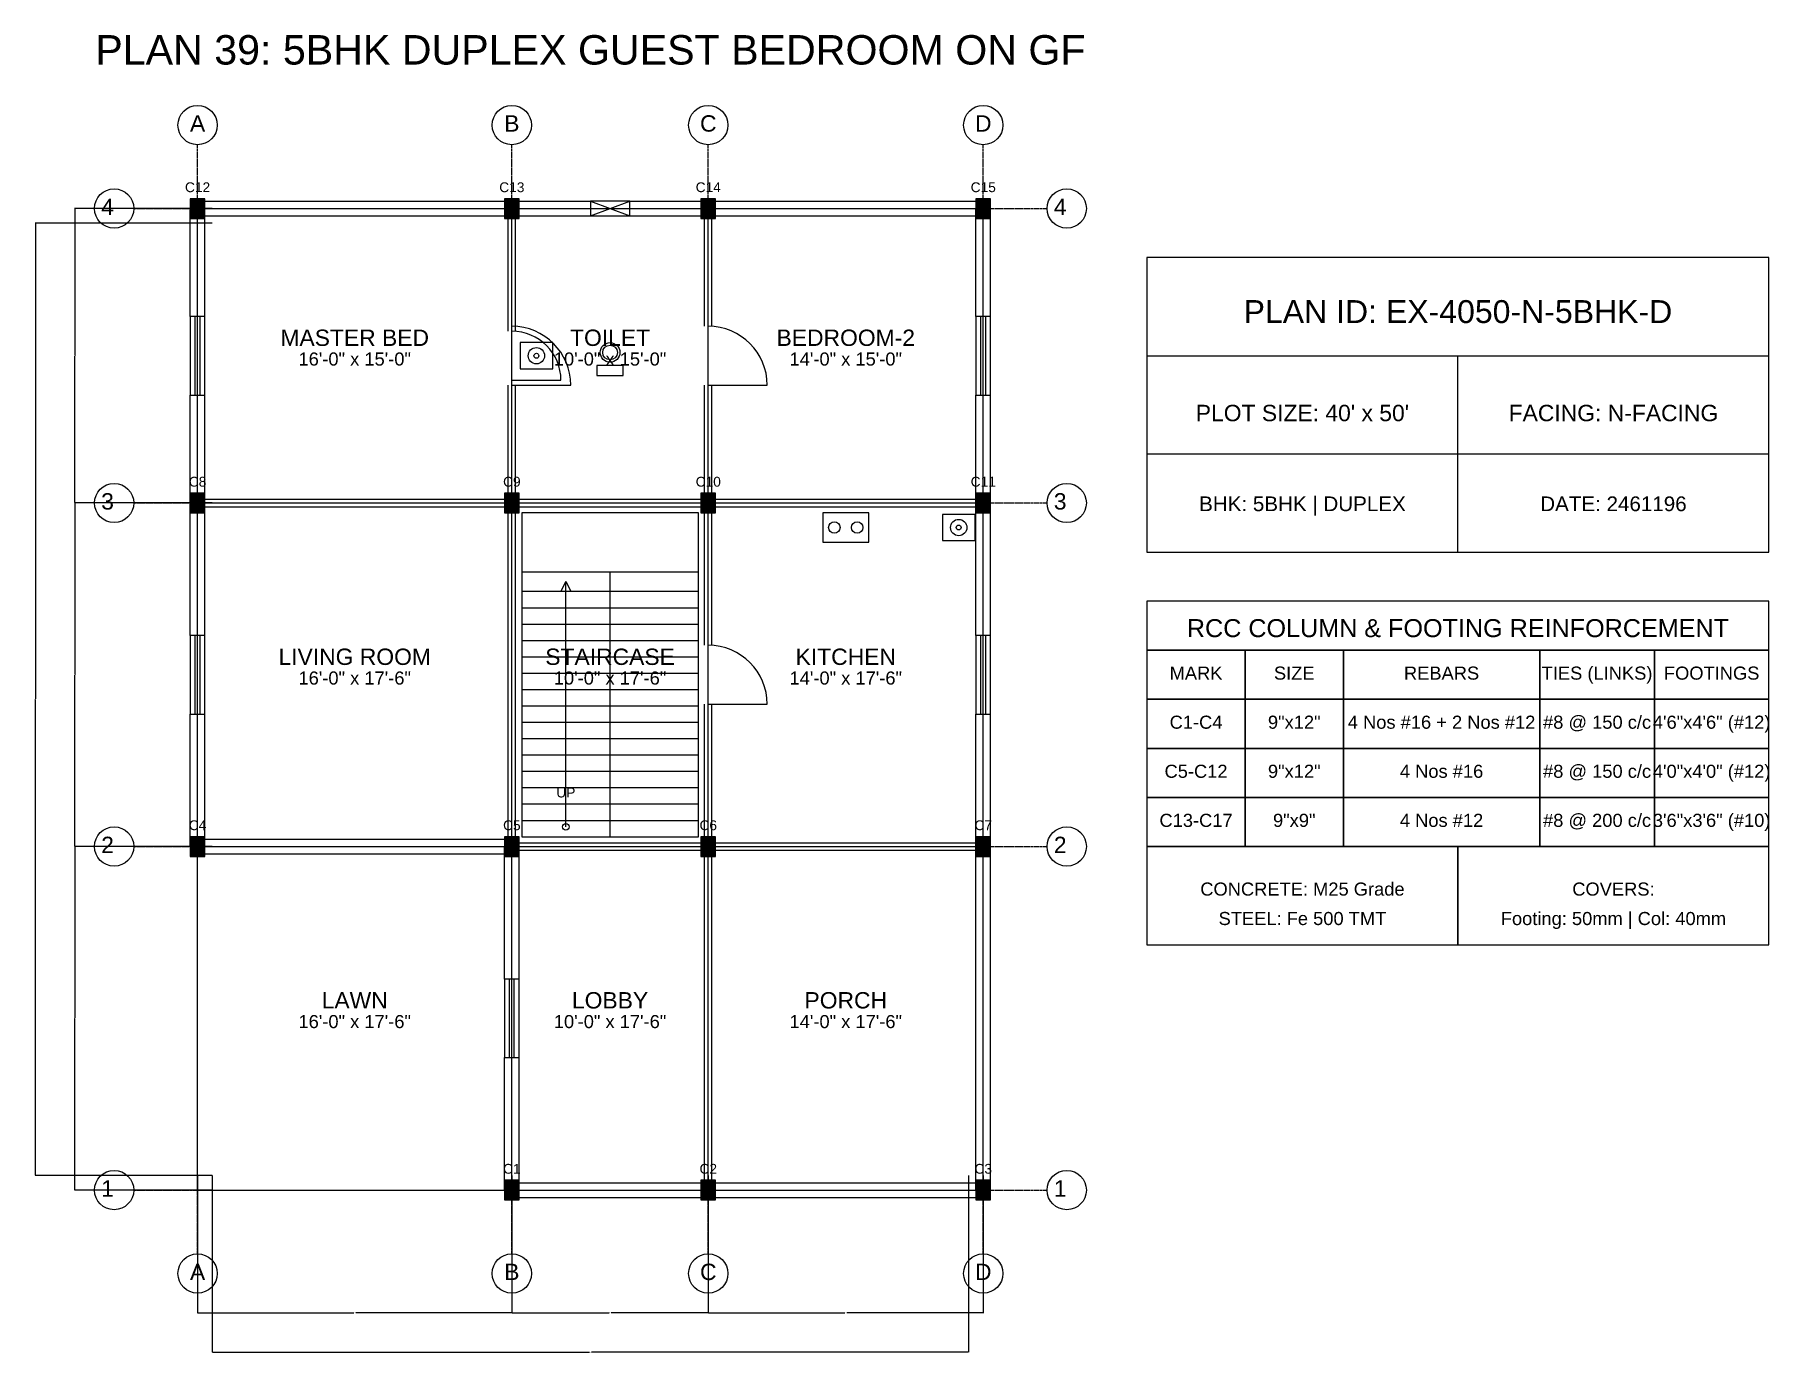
# Model space of a CAD drawing. Header units: inches. Extents: x -134 to 23580, y -99 to 23207.
# Drawn here: x 19900 to 20960, y 7401 to 8206 of the extents above; entities that cross this region are included whole.
import ezdxf
from ezdxf.enums import TextEntityAlignment as Align

# ---------------------------------------------------------------- set-up
doc = ezdxf.new("R2010")
doc.units = ezdxf.units.IN
doc.header["$MEASUREMENT"] = 0
doc.linetypes.add('CENTER', pattern=[2, 1.25, -0.25, 0.25, -0.25])
for name, color, linetype in [('A-COL-HATCH', 251, 'Continuous'), ('A-COLUMN', 1, 'Continuous'), ('A-DIM', 5, 'Continuous'), ('A-DOOR', 30, 'Continuous'), ('A-FIXTURE', 8, 'Continuous'), ('A-STAIR', 6, 'Continuous'), ('A-TEXT', 2, 'Continuous'), ('A-WALL-EXT', 7, 'Continuous'), ('A-WALL-INT', 9, 'Continuous'), ('A-WINDOW', 4, 'Continuous'), ('S-BEAM-FRAMING', 2, 'Continuous'), ('S-BUBBLE', 4, 'Continuous'), ('S-GRID-CENTER', 8, 'CENTER'), ('S-TABLE', 7, 'Continuous'), ('S-TEXT', 3, 'Continuous')]:
    doc.layers.add(name, color=color, linetype=linetype)
doc.styles.get("Standard").update_dxf_attribs({"font": 'arial.ttf'})
doc.dimstyles.get("Standard").update_dxf_attribs({"dimtxt": 0.18, "dimasz": 0.18, "dimexe": 0.18, "dimexo": 0.0625, "dimgap": 0.09, "dimtad": 0, "dimtih": 1, "dimtoh": 1, "dimdec": 4, "dimzin": 0, "dimdsep": 46, "dimtxsty": 'Standard', "dimcen": 0.09, "dimadec": 0, "dimazin": 0, "dimtfac": 1, "dimtdec": 4, "dimtofl": 0, "dimtmove": 0, "dimatfit": 3, "dimfxl": 1, "dimtolj": 1, "dimtzin": 0, "dimarcsym": 0})

msp = doc.modelspace()

# ---------------------------------------------------------------- texts
at = {"layer": 'A-TEXT'}
for s, height, p in [('PLAN 39: 5BHK DUPLEX GUEST BEDROOM ON GF', 18, (20240, 8188)), ('C12', 6, (20000, 8110)), ('C13', 6, (20192, 8110)), ('C14', 6, (20312, 8110)), ('C15', 6, (20480, 8110)), ('PLAN ID: EX-4050-N-5BHK-D', 14, (20770, 8030)), ('MASTER BED', 10, (20096, 8016)), ('TOILET', 10, (20252, 8016)), ('BEDROOM-2', 10, (20396, 8016)), ('16\'-0" x 15\'-0"', 8, (20096, 8004)), ('10\'-0" x 15\'-0"', 8, (20252, 8004)), ('14\'-0" x 15\'-0"', 8, (20396, 8004)), ("PLOT SIZE: 40' x 50'", 10, (20675, 7970)), ('FACING: N-FACING', 10, (20865, 7970)), ('C8', 6, (20000, 7930)), ('C9', 6, (20192, 7930)), ('C10', 6, (20312, 7930)), ('C11', 6, (20480, 7930)), ('BHK: 5BHK | DUPLEX', 9, (20675, 7915)), ('DATE: 2461196', 9, (20865, 7915)), ('LIVING ROOM', 10, (20096, 7821)), ('STAIRCASE', 10, (20252, 7821)), ('KITCHEN', 10, (20396, 7821)), ('16\'-0" x 17\'-6"', 8, (20096, 7809)), ('10\'-0" x 17\'-6"', 8, (20252, 7809)), ('14\'-0" x 17\'-6"', 8, (20396, 7809)), ('UP', 6, (20225, 7740)), ('C4', 6, (20000, 7720)), ('C5', 6, (20192, 7720)), ('C6', 6, (20312, 7720)), ('C7', 6, (20480, 7720)), ('LAWN', 10, (20096, 7611)), ('LOBBY', 10, (20252, 7611)), ('PORCH', 10, (20396, 7611)), ('16\'-0" x 17\'-6"', 8, (20096, 7599)), ('10\'-0" x 17\'-6"', 8, (20252, 7599)), ('14\'-0" x 17\'-6"', 8, (20396, 7599)), ('C1', 6, (20192, 7510)), ('C2', 6, (20312, 7510)), ('C3', 6, (20480, 7510))]:
    msp.add_text(s, height=height, dxfattribs=at).set_placement(p, align=Align.CENTER)
at = {"layer": 'S-TEXT'}
for s, height, p in [('A', 10, (20000, 8147)), ('B', 10, (20192, 8147)), ('C', 10, (20312, 8147)), ('D', 10, (20480, 8147)), ('4', 10, (19945, 8096)), ('4', 10, (20527, 8096)), ('3', 10, (19945, 7916)), ('3', 10, (20527, 7916)), ('RCC COLUMN & FOOTING REINFORCEMENT', 11, (20770, 7838)), ('MARK', 8, (20610, 7812)), ('SIZE', 8, (20670, 7812)), ('REBARS', 8, (20760, 7812)), ('TIES (LINKS)', 8, (20855, 7812)), ('FOOTINGS', 8, (20925, 7812)), ('C1-C4', 8, (20610, 7782)), ('9"x12"', 8, (20670, 7782)), ('4 Nos #16 + 2 Nos #12', 8, (20760, 7782)), ('#8 @ 150 c/c', 8, (20855, 7782)), ('4\'6"x4\'6" (#12)', 8, (20925, 7782)), ('C5-C12', 8, (20610, 7752)), ('9"x12"', 8, (20670, 7752)), ('4 Nos #16', 8, (20760, 7752)), ('#8 @ 150 c/c', 8, (20855, 7752)), ('4\'0"x4\'0" (#12)', 8, (20925, 7752)), ('C13-C17', 8, (20610, 7722)), ('9"x9"', 8, (20670, 7722)), ('4 Nos #12', 8, (20760, 7722)), ('#8 @ 200 c/c', 8, (20855, 7722)), ('3\'6"x3\'6" (#10)', 8, (20925, 7722)), ('2', 10, (19945, 7706)), ('2', 10, (20527, 7706)), ('CONCRETE: M25 Grade', 8, (20675, 7680)), ('COVERS:', 8, (20865, 7680)), ('STEEL: Fe 500 TMT', 8, (20675, 7662)), ('Footing: 50mm | Col: 40mm', 8, (20865, 7662)), ('1', 10, (19945, 7496)), ('1', 10, (20527, 7496)), ('A', 10, (20000, 7445)), ('B', 10, (20192, 7445)), ('C', 10, (20312, 7445)), ('D', 10, (20480, 7445))]:
    msp.add_text(s, height=height, dxfattribs=at).set_placement(p, align=Align.CENTER)

# ---------------------------------------------------------------- blocks, each defined once
blk = doc.blocks.new('*D357')
at = {"layer": 'A-DIM', "color": 0, "lineweight": -2, "transparency": 16777216}
for p, q in [((20000, 7508.9), (20000, 7424.8)), ((20192, 7508.9), (20192, 7424.8)), ((20000.2, 7425), (20095.4, 7425)), ((20191.8, 7425), (20096.6, 7425))]:
    blk.add_line(p, q, dxfattribs=at)
at = {"layer": 'A-DIM', "color": 0, "transparency": 16777216}
for points in [[(20000.2, 7425), (20000.2, 7425), (20000, 7425)], [(20191.8, 7425), (20191.8, 7425), (20192, 7425)]]:
    blk.add_solid(points, dxfattribs=at)
at = {"layer": 'Defpoints', "color": 0, "transparency": 16777216}
for p in [(20000, 7509), (20192, 7509), (20192, 7425)]:
    blk.add_point(p, dxfattribs=at)
at = {"layer": 'A-DIM', "color": 0, "transparency": 16777216, "insert": (20096, 7425), "char_height": 0.18, "attachment_point": 5}
blk.add_mtext('\\A1;192.0000', dxfattribs=at)
blk = doc.blocks.new('*D358')
at = {"layer": 'A-DIM', "color": 0, "lineweight": -2, "transparency": 16777216}
for p, q in [((20192, 7508.9), (20192, 7424.8)), ((20312, 7508.9), (20312, 7424.8)), ((20192.2, 7425), (20251.4, 7425)), ((20311.8, 7425), (20252.6, 7425))]:
    blk.add_line(p, q, dxfattribs=at)
at = {"layer": 'A-DIM', "color": 0, "transparency": 16777216}
for points in [[(20192.2, 7425), (20192.2, 7425), (20192, 7425)], [(20311.8, 7425), (20311.8, 7425), (20312, 7425)]]:
    blk.add_solid(points, dxfattribs=at)
at = {"layer": 'Defpoints', "color": 0, "transparency": 16777216}
for p in [(20192, 7509), (20312, 7509), (20312, 7425)]:
    blk.add_point(p, dxfattribs=at)
at = {"layer": 'A-DIM', "color": 0, "transparency": 16777216, "insert": (20252, 7425), "char_height": 0.18, "attachment_point": 5}
blk.add_mtext('\\A1;120.0000', dxfattribs=at)
blk = doc.blocks.new('*D359')
at = {"layer": 'A-DIM', "color": 0, "lineweight": -2, "transparency": 16777216}
for p, q in [((20312, 7508.9), (20312, 7424.8)), ((20480, 7508.9), (20480, 7424.8)), ((20312.2, 7425), (20395.4, 7425)), ((20479.8, 7425), (20396.6, 7425))]:
    blk.add_line(p, q, dxfattribs=at)
at = {"layer": 'A-DIM', "color": 0, "transparency": 16777216}
for points in [[(20312.2, 7425), (20312.2, 7425), (20312, 7425)], [(20479.8, 7425), (20479.8, 7425), (20480, 7425)]]:
    blk.add_solid(points, dxfattribs=at)
at = {"layer": 'Defpoints', "color": 0, "transparency": 16777216}
for p in [(20312, 7509), (20480, 7509), (20480, 7425)]:
    blk.add_point(p, dxfattribs=at)
at = {"layer": 'A-DIM', "color": 0, "transparency": 16777216, "insert": (20396, 7425), "char_height": 0.18, "attachment_point": 5}
blk.add_mtext('\\A1;168.0000', dxfattribs=at)
blk = doc.blocks.new('*D360')
at = {"layer": 'A-DIM', "color": 0, "lineweight": -2, "transparency": 16777216}
for p, q in [((20009, 7508.9375), (20009, 7400.82)), ((20471, 7508.9375), (20471, 7400.82)), ((20009.18, 7401), (20239.393206, 7401)), ((20470.82, 7401), (20240.606794, 7401))]:
    blk.add_line(p, q, dxfattribs=at)
at = {"layer": 'A-DIM', "color": 0, "transparency": 16777216}
for points in [[(20009.18, 7401.03), (20009.18, 7400.97), (20009, 7401)], [(20470.82, 7401.03), (20470.82, 7400.97), (20471, 7401)]]:
    blk.add_solid(points, dxfattribs=at)
at = {"layer": 'Defpoints', "color": 0, "transparency": 16777216}
for p in [(20009, 7509), (20471, 7509), (20471, 7401)]:
    blk.add_point(p, dxfattribs=at)
at = {"layer": 'A-DIM', "color": 0, "transparency": 16777216, "insert": (20240, 7401), "char_height": 0.18, "attachment_point": 5}
blk.add_mtext('\\A1;462.0000', dxfattribs=at)
blk = doc.blocks.new('*D361')
at = {"layer": 'A-DIM', "color": 0, "lineweight": -2, "transparency": 16777216}
for p, q in [((20008.9, 7710), (19924.8, 7710)), ((19925, 7709.8), (19925, 7605.2)), ((19925, 7500.2), (19925, 7604.8)), ((20008.9, 7500), (19924.8, 7500))]:
    blk.add_line(p, q, dxfattribs=at)
at = {"layer": 'A-DIM', "color": 0, "transparency": 16777216}
for points in [[(19925, 7709.8), (19925, 7709.8), (19925, 7710)], [(19925, 7500.2), (19925, 7500.2), (19925, 7500)]]:
    blk.add_solid(points, dxfattribs=at)
at = {"layer": 'Defpoints', "color": 0, "transparency": 16777216}
for p in [(19925, 7710), (20009, 7710), (20009, 7500)]:
    blk.add_point(p, dxfattribs=at)
at = {"layer": 'A-DIM', "color": 0, "transparency": 16777216, "insert": (19925, 7605), "char_height": 0.18, "attachment_point": 5}
blk.add_mtext('\\A1;210.0000', dxfattribs=at)
blk = doc.blocks.new('*D362')
at = {"layer": 'A-DIM', "color": 0, "lineweight": -2, "transparency": 16777216}
for p, q in [((20008.9, 7920), (19924.8, 7920)), ((19925, 7919.8), (19925, 7815.2)), ((19925, 7710.2), (19925, 7814.8)), ((20008.9, 7710), (19924.8, 7710))]:
    blk.add_line(p, q, dxfattribs=at)
at = {"layer": 'A-DIM', "color": 0, "transparency": 16777216}
for points in [[(19925, 7919.8), (19925, 7919.8), (19925, 7920)], [(19925, 7710.2), (19925, 7710.2), (19925, 7710)]]:
    blk.add_solid(points, dxfattribs=at)
at = {"layer": 'Defpoints', "color": 0, "transparency": 16777216}
for p in [(19925, 7920), (20009, 7920), (20009, 7710)]:
    blk.add_point(p, dxfattribs=at)
at = {"layer": 'A-DIM', "color": 0, "transparency": 16777216, "insert": (19925, 7815), "char_height": 0.18, "attachment_point": 5}
blk.add_mtext('\\A1;210.0000', dxfattribs=at)
blk = doc.blocks.new('*D363')
at = {"layer": 'A-DIM', "color": 0, "lineweight": -2, "transparency": 16777216}
for p, q in [((20008.9, 8100), (19924.8, 8100)), ((19925, 8099.8), (19925, 8010.2)), ((19925, 7920.2), (19925, 8009.8)), ((20008.9, 7920), (19924.8, 7920))]:
    blk.add_line(p, q, dxfattribs=at)
at = {"layer": 'A-DIM', "color": 0, "transparency": 16777216}
for points in [[(19925, 8099.8), (19925, 8099.8), (19925, 8100)], [(19925, 7920.2), (19925, 7920.2), (19925, 7920)]]:
    blk.add_solid(points, dxfattribs=at)
at = {"layer": 'Defpoints', "color": 0, "transparency": 16777216}
for p in [(19925, 8100), (20009, 8100), (20009, 7920)]:
    blk.add_point(p, dxfattribs=at)
at = {"layer": 'A-DIM', "color": 0, "transparency": 16777216, "insert": (19925, 8010), "char_height": 0.18, "attachment_point": 5}
blk.add_mtext('\\A1;180.0000', dxfattribs=at)
blk = doc.blocks.new('*D364')
at = {"layer": 'A-DIM', "color": 0, "lineweight": -2, "transparency": 16777216}
for p, q in [((20008.9, 8091), (19900.8, 8091)), ((19901, 8090.8), (19901, 7800.2)), ((19901, 7509.2), (19901, 7799.8)), ((20008.9, 7509), (19900.8, 7509))]:
    blk.add_line(p, q, dxfattribs=at)
at = {"layer": 'A-DIM', "color": 0, "transparency": 16777216}
for points in [[(19901, 8090.8), (19901, 8090.8), (19901, 8091)], [(19901, 7509.2), (19901, 7509.2), (19901, 7509)]]:
    blk.add_solid(points, dxfattribs=at)
at = {"layer": 'Defpoints', "color": 0, "transparency": 16777216}
for p in [(19901, 8091), (20009, 8091), (20009, 7509)]:
    blk.add_point(p, dxfattribs=at)
at = {"layer": 'A-DIM', "color": 0, "transparency": 16777216, "insert": (19901, 7800), "char_height": 0.18, "attachment_point": 5}
blk.add_mtext('\\A1;582.0000', dxfattribs=at)

# ---------------------------------------------------------------- dimensions: what is measured, and where the dimension line sits
at = {"layer": 'A-DIM'}
for base, p1, p2, picture, middle in [((19925, 8100), (20009, 7920), (20009, 8100), '*D363', (19925, 8010)), ((19901, 8091), (20009, 7509), (20009, 8091), '*D364', (19901, 7800)), ((19925, 7920), (20009, 7710), (20009, 7920), '*D362', (19925, 7815)), ((19925, 7710), (20009, 7500), (20009, 7710), '*D361', (19925, 7605))]:
    dim = msp.add_linear_dim(base=base, p1=p1, p2=p2, angle=90, dimstyle='Standard', dxfattribs=at)
    dim.commit()
    dim.dimension.update_dxf_attribs({"geometry": picture, "text_midpoint": middle})
for base, p1, p2, picture, middle in [((20192, 7425), (20000, 7509), (20192, 7509), '*D357', (20096, 7425)), ((20471, 7401), (20009, 7509), (20471, 7509), '*D360', (20240, 7401)), ((20312, 7425), (20192, 7509), (20312, 7509), '*D358', (20252, 7425)), ((20480, 7425), (20312, 7509), (20480, 7509), '*D359', (20396, 7425))]:
    dim = msp.add_linear_dim(base=base, p1=p1, p2=p2, dimstyle='Standard', dxfattribs=at)
    dim.commit()
    dim.dimension.update_dxf_attribs({"geometry": picture, "text_midpoint": middle})

# ---------------------------------------------------------------- linework, layer by layer
at = {"layer": 'A-COL-HATCH'}
for points in [[(19995.5, 8094), (20004.5, 8094), (19995.5, 8106), (20004.5, 8106)], [(20187.5, 8094), (20196.5, 8094), (20187.5, 8106), (20196.5, 8106)], [(20307.5, 8094), (20316.5, 8094), (20307.5, 8106), (20316.5, 8106)], [(20475.5, 8094), (20484.5, 8094), (20475.5, 8106), (20484.5, 8106)], [(19995.5, 7914), (20004.5, 7914), (19995.5, 7926), (20004.5, 7926)], [(20187.5, 7914), (20196.5, 7914), (20187.5, 7926), (20196.5, 7926)], [(20307.5, 7914), (20316.5, 7914), (20307.5, 7926), (20316.5, 7926)], [(20475.5, 7914), (20484.5, 7914), (20475.5, 7926), (20484.5, 7926)], [(19995.5, 7704), (20004.5, 7704), (19995.5, 7716), (20004.5, 7716)], [(20187.5, 7704), (20196.5, 7704), (20187.5, 7716), (20196.5, 7716)], [(20307.5, 7704), (20316.5, 7704), (20307.5, 7716), (20316.5, 7716)], [(20475.5, 7704), (20484.5, 7704), (20475.5, 7716), (20484.5, 7716)], [(20187.5, 7494), (20196.5, 7494), (20187.5, 7506), (20196.5, 7506)], [(20307.5, 7494), (20316.5, 7494), (20307.5, 7506), (20316.5, 7506)], [(20475.5, 7494), (20484.5, 7494), (20475.5, 7506), (20484.5, 7506)]]:
    msp.add_solid(points, dxfattribs=at)
at = {"layer": 'A-COLUMN'}
for points in [[(19995.5, 8094), (20004.5, 8094), (20004.5, 8106), (19995.5, 8106)], [(20187.5, 8094), (20196.5, 8094), (20196.5, 8106), (20187.5, 8106)], [(20307.5, 8094), (20316.5, 8094), (20316.5, 8106), (20307.5, 8106)], [(20475.5, 8094), (20484.5, 8094), (20484.5, 8106), (20475.5, 8106)], [(19995.5, 7914), (20004.5, 7914), (20004.5, 7926), (19995.5, 7926)], [(20187.5, 7914), (20196.5, 7914), (20196.5, 7926), (20187.5, 7926)], [(20307.5, 7914), (20316.5, 7914), (20316.5, 7926), (20307.5, 7926)], [(20475.5, 7914), (20484.5, 7914), (20484.5, 7926), (20475.5, 7926)], [(19995.5, 7704), (20004.5, 7704), (20004.5, 7716), (19995.5, 7716)], [(20187.5, 7704), (20196.5, 7704), (20196.5, 7716), (20187.5, 7716)], [(20307.5, 7704), (20316.5, 7704), (20316.5, 7716), (20307.5, 7716)], [(20475.5, 7704), (20484.5, 7704), (20484.5, 7716), (20475.5, 7716)], [(20187.5, 7494), (20196.5, 7494), (20196.5, 7506), (20187.5, 7506)], [(20307.5, 7494), (20316.5, 7494), (20316.5, 7506), (20307.5, 7506)], [(20475.5, 7494), (20484.5, 7494), (20484.5, 7506), (20475.5, 7506)]]:
    msp.add_lwpolyline(points, close=True, dxfattribs=at)
at = {"layer": 'A-DOOR'}
for p, q in [((20192, 7995), (20222, 7995)), ((20192, 7992), (20228, 7992)), ((20312, 7992), (20348, 7992)), ((20312, 7797), (20348, 7797))]:
    msp.add_line(p, q, dxfattribs=at)
for centre, radius in [((20192, 7992), 36), ((20192, 7995), 30), ((20312, 7992), 36), ((20312, 7797), 36)]:
    msp.add_arc(centre, radius, 0, 90, dxfattribs=at)
at = {"layer": 'A-FIXTURE'}
for points in [[(20197, 8002), (20217, 8002), (20217, 8018), (20197, 8018)], [(20244, 7998), (20260, 7998), (20260, 8004), (20244, 8004)], [(20382, 7896), (20410, 7896), (20410, 7914), (20382, 7914)], [(20455, 7897), (20475, 7897), (20475, 7913), (20455, 7913)]]:
    msp.add_lwpolyline(points, close=True, dxfattribs=at)
for centre, radius in [((20207, 8010), 5), ((20252, 8012), 6), ((20252, 8012), 4.5), ((20207, 8010), 1.5), ((20389, 7905), 3.5), ((20403, 7905), 3.5), ((20465, 7905), 5), ((20465, 7905), 1.5)]:
    msp.add_circle(centre, radius, dxfattribs=at)
at = {"layer": 'A-STAIR'}
for p, q in [((20198, 7878), (20306, 7878)), ((20252, 7716), (20252, 7878)), ((20198, 7866), (20252, 7866)), ((20225, 7872), (20222, 7866)), ((20225, 7722), (20225, 7872)), ((20225, 7872), (20228, 7866)), ((20252, 7866), (20306, 7866)), ((20198, 7856), (20252, 7856)), ((20252, 7856), (20306, 7856)), ((20198, 7846), (20252, 7846)), ((20252, 7846), (20306, 7846)), ((20198, 7836), (20252, 7836)), ((20252, 7836), (20306, 7836)), ((20198, 7826), (20252, 7826)), ((20252, 7826), (20306, 7826)), ((20198, 7816), (20252, 7816)), ((20252, 7816), (20306, 7816)), ((20198, 7806), (20252, 7806)), ((20252, 7806), (20306, 7806)), ((20198, 7796), (20252, 7796)), ((20252, 7796), (20306, 7796)), ((20198, 7786), (20252, 7786)), ((20252, 7786), (20306, 7786)), ((20198, 7776), (20252, 7776)), ((20252, 7776), (20306, 7776)), ((20198, 7766), (20252, 7766)), ((20252, 7766), (20306, 7766)), ((20198, 7756), (20252, 7756)), ((20252, 7756), (20306, 7756)), ((20198, 7746), (20252, 7746)), ((20252, 7746), (20306, 7746)), ((20198, 7736), (20252, 7736)), ((20198, 7726), (20252, 7726)), ((20252, 7736), (20306, 7736)), ((20252, 7726), (20306, 7726))]:
    msp.add_line(p, q, dxfattribs=at)
msp.add_lwpolyline([(20198, 7716), (20306, 7716), (20306, 7914), (20198, 7914)], close=True, dxfattribs=at)
msp.add_circle((20225, 7722), 2, dxfattribs=at)
at = {"layer": 'A-WALL-EXT'}
for p, q in [((19995.5, 8034), (19995.5, 8100)), ((20000, 8104.5), (20192, 8104.5)), ((20004.5, 8034), (20004.5, 8100)), ((20192, 8104.5), (20240, 8104.5)), ((20264, 8104.5), (20312, 8104.5)), ((20312, 8104.5), (20480, 8104.5)), ((20475.5, 8034), (20475.5, 8100)), ((20484.5, 8034), (20484.5, 8100)), ((20000, 8095.5), (20192, 8095.5)), ((20192, 8095.5), (20240, 8095.5)), ((20264, 8095.5), (20312, 8095.5)), ((20312, 8095.5), (20480, 8095.5)), ((20580, 8010), (20960, 8010)), ((20770, 7890), (20770, 8010)), ((19995.5, 7920), (19995.5, 7986)), ((20004.5, 7920), (20004.5, 7986)), ((20475.5, 7920), (20475.5, 7986)), ((20484.5, 7920), (20484.5, 7986)), ((20580, 7950), (20960, 7950)), ((19995.5, 7839), (19995.5, 7920)), ((20004.5, 7839), (20004.5, 7920)), ((20475.5, 7839), (20475.5, 7920)), ((20484.5, 7839), (20484.5, 7920)), ((19995.5, 7710), (19995.5, 7791)), ((20004.5, 7710), (20004.5, 7791)), ((20475.5, 7710), (20475.5, 7791)), ((20484.5, 7710), (20484.5, 7791)), ((20000, 7714.5), (20192, 7714.5)), ((20000, 7705.5), (20192, 7705.5)), ((20187.5, 7629), (20187.5, 7710)), ((20196.5, 7629), (20196.5, 7710)), ((20475.5, 7500), (20475.5, 7710)), ((20484.5, 7500), (20484.5, 7710)), ((20187.5, 7500), (20187.5, 7581)), ((20196.5, 7500), (20196.5, 7581)), ((20192, 7504.5), (20312, 7504.5)), ((20312, 7504.5), (20480, 7504.5)), ((20192, 7495.5), (20312, 7495.5)), ((20312, 7495.5), (20480, 7495.5))]:
    msp.add_line(p, q, dxfattribs=at)
msp.add_lwpolyline([(20580, 7890), (20960, 7890), (20960, 8070), (20580, 8070)], close=True, dxfattribs=at)
at = {"layer": 'A-WALL-INT'}
for p, q in [((20189.75, 8025), (20189.75, 8100)), ((20194.25, 8025), (20194.25, 8100)), ((20309.75, 8028), (20309.75, 8100)), ((20314.25, 8028), (20314.25, 8100)), ((20189.75, 7920), (20189.75, 7992)), ((20194.25, 7920), (20194.25, 7992)), ((20309.75, 7920), (20309.75, 7992)), ((20314.25, 7920), (20314.25, 7992)), ((20000, 7922.25), (20192, 7922.25)), ((20000, 7917.75), (20192, 7917.75)), ((20189.75, 7710), (20189.75, 7920)), ((20192, 7922.25), (20312, 7922.25)), ((20192, 7917.75), (20312, 7917.75)), ((20194.25, 7710), (20194.25, 7920)), ((20309.75, 7833), (20309.75, 7920)), ((20312, 7922.25), (20480, 7922.25)), ((20312, 7917.75), (20480, 7917.75)), ((20314.25, 7833), (20314.25, 7920)), ((20309.75, 7710), (20309.75, 7797)), ((20314.25, 7710), (20314.25, 7797)), ((20192, 7712.25), (20312, 7712.25)), ((20192, 7707.75), (20312, 7707.75)), ((20309.75, 7500), (20309.75, 7710)), ((20312, 7712.25), (20480, 7712.25)), ((20312, 7707.75), (20480, 7707.75)), ((20314.25, 7500), (20314.25, 7710))]:
    msp.add_line(p, q, dxfattribs=at)
at = {"layer": 'A-WINDOW'}
for p, q in [((20240, 8095.5), (20264, 8104.5)), ((20240, 8104.5), (20264, 8095.5)), ((19998.5, 7986), (19998.5, 8034)), ((20001.5, 7986), (20001.5, 8034)), ((20478.5, 7986), (20478.5, 8034)), ((20481.5, 7986), (20481.5, 8034)), ((19998.5, 7791), (19998.5, 7839)), ((20001.5, 7791), (20001.5, 7839)), ((20478.5, 7791), (20478.5, 7839)), ((20481.5, 7791), (20481.5, 7839)), ((20190.5, 7581), (20190.5, 7629)), ((20193.5, 7581), (20193.5, 7629))]:
    msp.add_line(p, q, dxfattribs=at)
for points in [[(20240, 8095.5), (20264, 8095.5), (20264, 8104.5), (20240, 8104.5)], [(19995.5, 7986), (20004.5, 7986), (20004.5, 8034), (19995.5, 8034)], [(20475.5, 7986), (20484.5, 7986), (20484.5, 8034), (20475.5, 8034)], [(19995.5, 7791), (20004.5, 7791), (20004.5, 7839), (19995.5, 7839)], [(20475.5, 7791), (20484.5, 7791), (20484.5, 7839), (20475.5, 7839)], [(20187.5, 7581), (20196.5, 7581), (20196.5, 7629), (20187.5, 7629)]]:
    msp.add_lwpolyline(points, close=True, dxfattribs=at)
at = {"layer": 'S-BEAM-FRAMING'}
for p, q in [((20000, 7500), (20000, 8100)), ((20000, 8100), (20480, 8100)), ((20192, 7500), (20192, 8100)), ((20312, 7500), (20312, 8100)), ((20480, 7500), (20480, 8100)), ((20000, 7920), (20480, 7920)), ((20000, 7710), (20480, 7710)), ((20000, 7500), (20480, 7500))]:
    msp.add_line(p, q, dxfattribs=at)
at = {"layer": 'S-BUBBLE'}
for centre in [(20000, 8151), (20192, 8151), (20312, 8151), (20480, 8151), (19949, 8100), (20531, 8100), (19949, 7920), (20531, 7920), (19949, 7710), (20531, 7710), (19949, 7500), (20531, 7500), (20000, 7449), (20192, 7449), (20312, 7449), (20480, 7449)]:
    msp.add_circle(centre, 12, dxfattribs=at)
at = {"layer": 'S-GRID-CENTER'}
for p, q in [((20000, 7461), (20000, 8139)), ((20192, 7461), (20192, 8139)), ((20312, 7461), (20312, 8139)), ((20480, 7461), (20480, 8139)), ((19961, 8100), (20519, 8100)), ((19961, 7920), (20519, 7920)), ((19961, 7710), (20519, 7710)), ((19961, 7500), (20519, 7500))]:
    msp.add_line(p, q, dxfattribs=at)
at = {"layer": 'S-TABLE'}
for points in [[(20580, 7830), (20960, 7830), (20960, 7860), (20580, 7860)], [(20580, 7800), (20640, 7800), (20640, 7830), (20580, 7830)], [(20640, 7800), (20700, 7800), (20700, 7830), (20640, 7830)], [(20700, 7800), (20820, 7800), (20820, 7830), (20700, 7830)], [(20820, 7800), (20890, 7800), (20890, 7830), (20820, 7830)], [(20890, 7800), (20960, 7800), (20960, 7830), (20890, 7830)], [(20580, 7770), (20640, 7770), (20640, 7800), (20580, 7800)], [(20640, 7770), (20700, 7770), (20700, 7800), (20640, 7800)], [(20700, 7770), (20820, 7770), (20820, 7800), (20700, 7800)], [(20820, 7770), (20890, 7770), (20890, 7800), (20820, 7800)], [(20890, 7770), (20960, 7770), (20960, 7800), (20890, 7800)], [(20580, 7740), (20640, 7740), (20640, 7770), (20580, 7770)], [(20640, 7740), (20700, 7740), (20700, 7770), (20640, 7770)], [(20700, 7740), (20820, 7740), (20820, 7770), (20700, 7770)], [(20820, 7740), (20890, 7740), (20890, 7770), (20820, 7770)], [(20890, 7740), (20960, 7740), (20960, 7770), (20890, 7770)], [(20580, 7710), (20640, 7710), (20640, 7740), (20580, 7740)], [(20640, 7710), (20700, 7710), (20700, 7740), (20640, 7740)], [(20700, 7710), (20820, 7710), (20820, 7740), (20700, 7740)], [(20820, 7710), (20890, 7710), (20890, 7740), (20820, 7740)], [(20890, 7710), (20960, 7710), (20960, 7740), (20890, 7740)], [(20580, 7650), (20770, 7650), (20770, 7710), (20580, 7710)], [(20770, 7650), (20960, 7650), (20960, 7710), (20770, 7710)]]:
    msp.add_lwpolyline(points, close=True, dxfattribs=at)

msp.set_redraw_order([(e.dxf.handle, doc.entitydb.next_handle()) for e in msp.query("TEXT MTEXT ATTDEF DIMENSION ARC_DIMENSION")])  # texts and dimensions are drawn at this point

doc.saveas('drawing.dxf')
